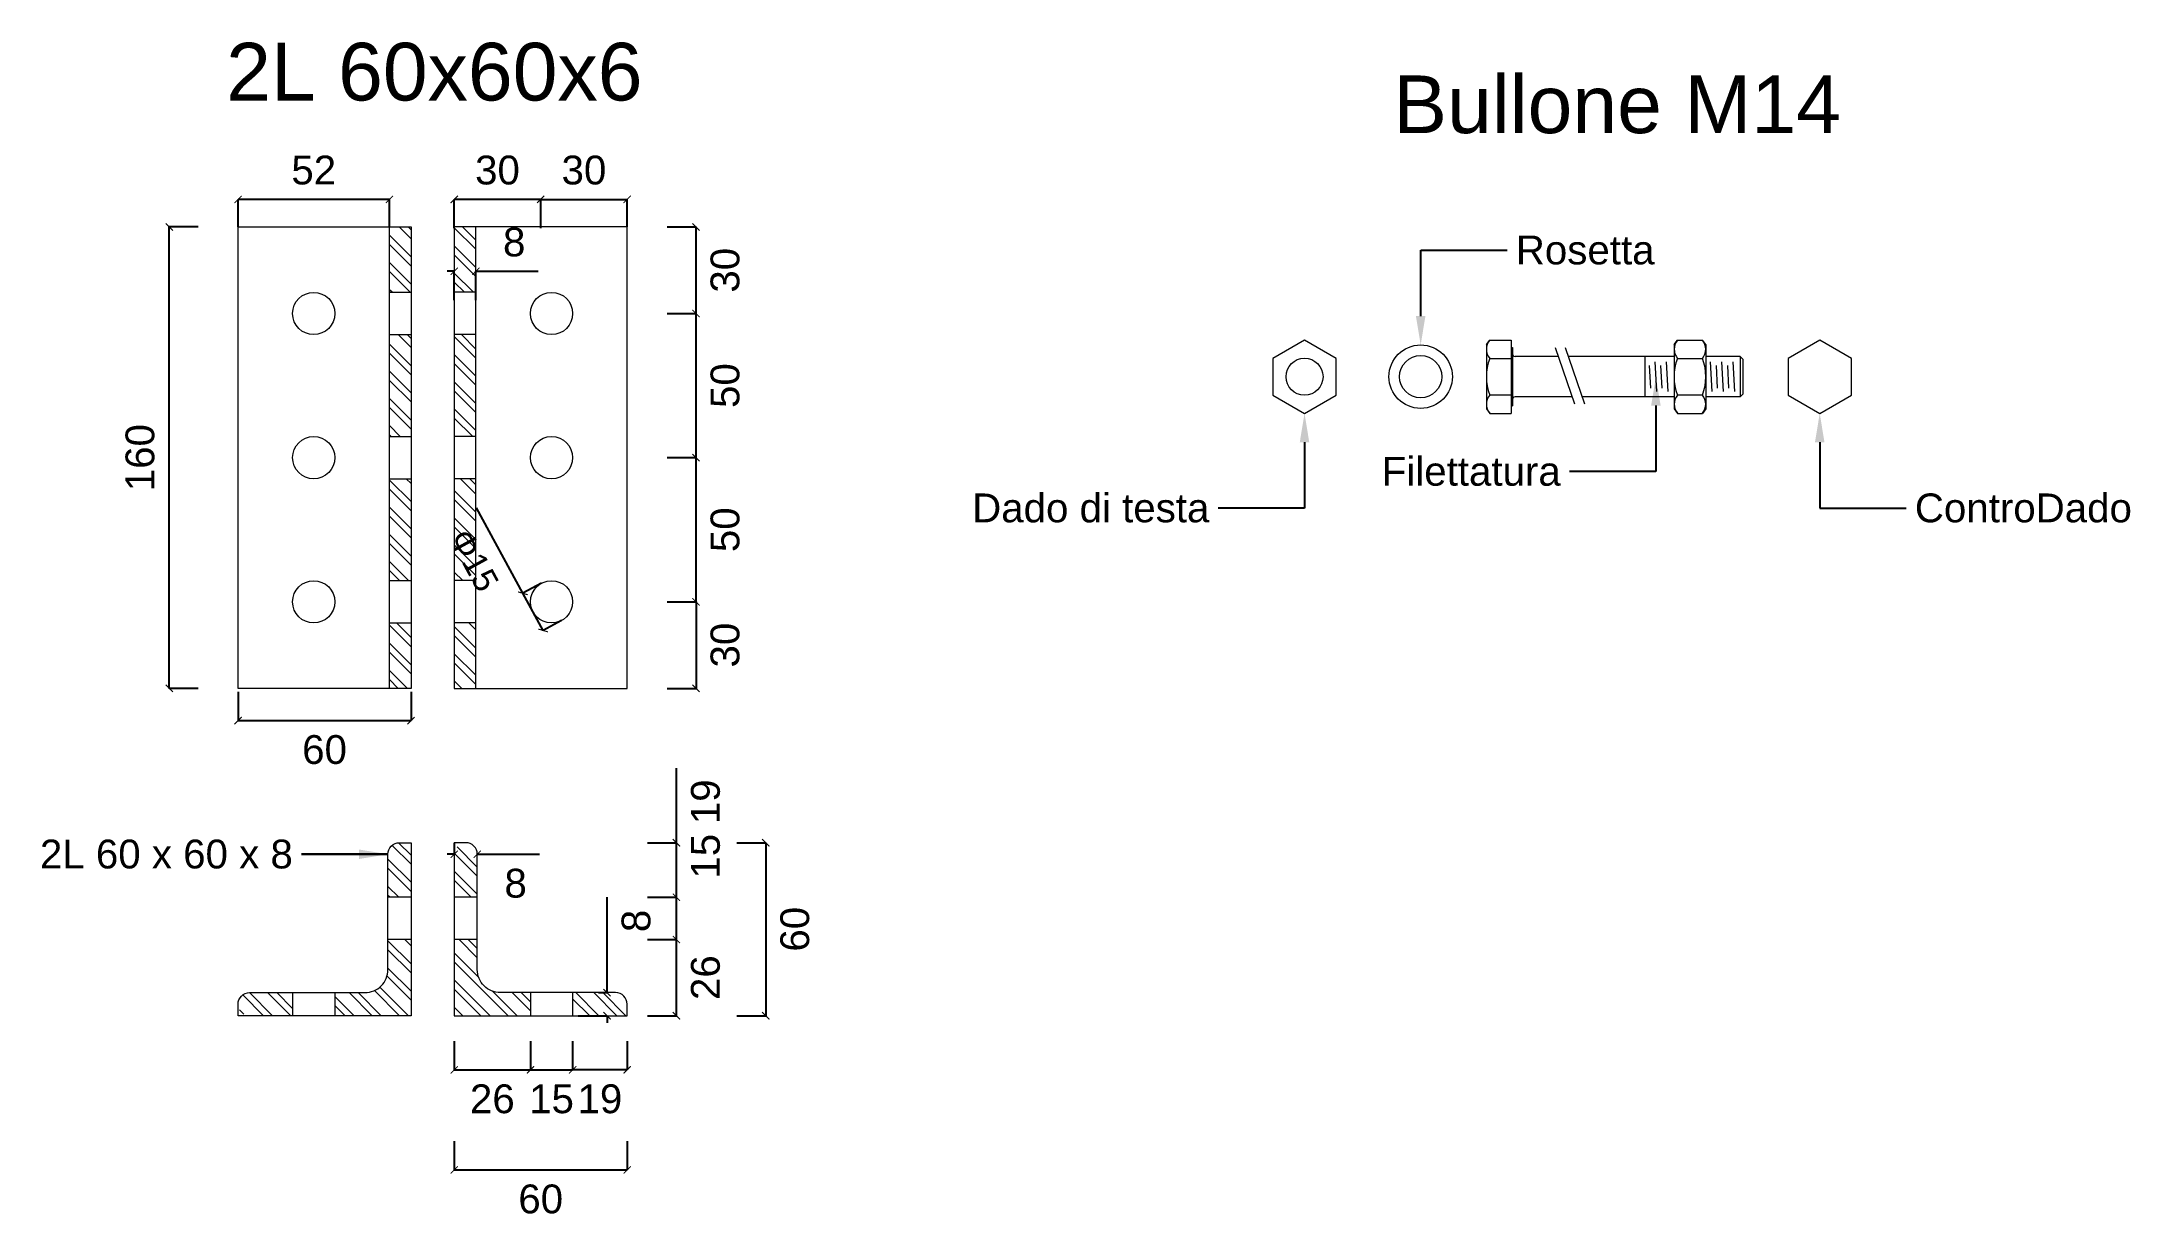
# Model space of a CAD drawing. Header units: millimetres. Extents: x 1415 to 3549, y 2194 to 4677.
# Drawn here: x 1779.697 to 1780.425, y 2310.271 to 2310.679 of the extents above; entities that cross this region are included whole.
import ezdxf
from ezdxf import colors
from ezdxf.entities.mleader import LeaderData, LeaderLine
from ezdxf.math import Vec2, Vec3

# ---------------------------------------------------------------- set-up
doc = ezdxf.new("R2010")
doc.units = ezdxf.units.MM
doc.linetypes.add('DASHDOT', pattern=[1, 0.5, -0.25, 0, -0.25])
doc.linetypes.add('TRATTO-PUNTO', pattern=[1, 0.5, -0.25, 0, -0.25])
doc.layers.get('0').update_dxf_attribs({"plot": 0})
for name, color, linetype, lineweight in [('bulloni', 170, 'Continuous', 15), ('giunti', 7, 'Continuous', 15), ('Layer4', 7, 'Continuous', 15), ('quote', 252, 'Continuous', 5)]:
    doc.layers.add(name, color=color, linetype=linetype, lineweight=lineweight)
doc.layers.add('retini', color=7, linetype='DASHDOT', lineweight=9, true_color=0x636466)
doc.styles.get("Standard").update_dxf_attribs({"font": 'arial.ttf'})
doc.dimstyles.new('quote acciaio', dxfattribs={"dimtxt": 0.01, "dimasz": 0.0025, "dimexe": 0, "dimexo": 0, "dimgap": 0.005, "dimtad": 2, "dimdec": 0, "dimlfac": 1000, "dimzin": 0, "dimdsep": 46, "dimtxsty": 'Standard', "dimblk": 'ARCHTICK', "dimcen": 0, "dimclre": 252, "dimadec": 0, "dimazin": 0, "dimtfac": 1, "dimtdec": 0, "dimtofl": 0, "dimtmove": 0, "dimatfit": 3, "dimfxl": 0.01, "dimfxlon": 1, "dimtolj": 1, "dimtzin": 0, "dimarcsym": 0})
pattern_1 = [(135, (0, 0), (-0.004714634464, -0.004714634464), []), (135, (2e-19, 0.003143), (-0.004714634464, -0.004714634464), [])]

msp = doc.modelspace()

# ---------------------------------------------------------------- texts
at = {"layer": 'Layer4', "char_height": 0.02, "attachment_point": 1}
for s, insert in [('2L 60x60x6', (1779.76101, 2310.67855)), ('Bullone M14', (1780.16595, 2310.66723))]:
    msp.add_mtext_dynamic_manual_height_columns(s, width=40.6484226, gutter_width=12.5, heights=[0], dxfattribs=dict(at, insert=insert))

# ---------------------------------------------------------------- blocks, each defined once
blk = doc.blocks.new('_ArchTick')
at = {"color": 0, "linetype": 'ByBlock', "const_width": 0.15}
blk.add_lwpolyline([(-0.5, -0.5), (0.5, 0.5)], dxfattribs=at)
blk = doc.blocks.new('*D444')
at = {"layer": 'Defpoints', "color": 0, "transparency": 16777216}
for p in [(1779.90015, 2310.48469), (1779.88733, 2310.45469), (1779.92404, 2310.45469)]:
    blk.add_point(p, dxfattribs=at)
at = {"layer": 'quote', "color": 252, "lineweight": -2, "transparency": 16777216}
for p, q in [((1779.91404, 2310.48469), (1779.92404, 2310.48469)), ((1779.91404, 2310.45469), (1779.92404, 2310.45469))]:
    blk.add_line(p, q, dxfattribs=at)
at = {"layer": 'quote', "color": 0, "linetype": 'Continuous', "lineweight": -2, "transparency": 16777216}
blk.add_line((1779.92404, 2310.48469), (1779.92404, 2310.45469), dxfattribs=at)
at = {"layer": 'quote', "color": 0, "lineweight": -2, "transparency": 16777216, "xscale": 0.0025, "yscale": 0.0025, "zscale": 0.0025}
for p, rotation in [((1779.92404, 2310.48469), 90), ((1779.92404, 2310.45469), 270)]:
    blk.add_blockref('_ArchTick', p, dxfattribs=dict(at, rotation=rotation))
at = {"layer": 'quote', "color": 0, "transparency": 16777216, "insert": (1779.93414, 2310.46969), "char_height": 0.01, "attachment_point": 5, "rotation": 90}
blk.add_mtext('\\A1;30', dxfattribs=at)
blk = doc.blocks.new('*D445')
at = {"layer": 'Defpoints', "color": 0, "transparency": 16777216}
for p in [(1779.90015, 2310.53469), (1779.92404, 2310.53469), (1779.90015, 2310.48469)]:
    blk.add_point(p, dxfattribs=at)
at = {"layer": 'quote', "color": 252, "lineweight": -2, "transparency": 16777216}
for p, q in [((1779.91404, 2310.53469), (1779.92404, 2310.53469)), ((1779.91404, 2310.48469), (1779.92404, 2310.48469))]:
    blk.add_line(p, q, dxfattribs=at)
at = {"layer": 'quote', "color": 0, "linetype": 'Continuous', "lineweight": -2, "transparency": 16777216}
blk.add_line((1779.92404, 2310.48469), (1779.92404, 2310.53469), dxfattribs=at)
at = {"layer": 'quote', "color": 0, "lineweight": -2, "transparency": 16777216, "xscale": 0.0025, "yscale": 0.0025, "zscale": 0.0025}
for p, rotation in [((1779.92404, 2310.53469), 90), ((1779.92404, 2310.48469), 270)]:
    blk.add_blockref('_ArchTick', p, dxfattribs=dict(at, rotation=rotation))
at = {"layer": 'quote', "color": 0, "transparency": 16777216, "insert": (1779.93414, 2310.50969), "char_height": 0.01, "attachment_point": 5, "rotation": 90}
blk.add_mtext('\\A1;50', dxfattribs=at)
blk = doc.blocks.new('*D446')
at = {"layer": 'Defpoints', "color": 0, "transparency": 16777216}
for p in [(1779.90015, 2310.58469), (1779.92404, 2310.58469), (1779.90015, 2310.53469)]:
    blk.add_point(p, dxfattribs=at)
at = {"layer": 'quote', "color": 252, "lineweight": -2, "transparency": 16777216}
for p, q in [((1779.91404, 2310.58469), (1779.92404, 2310.58469)), ((1779.91404, 2310.53469), (1779.92404, 2310.53469))]:
    blk.add_line(p, q, dxfattribs=at)
at = {"layer": 'quote', "color": 0, "linetype": 'Continuous', "lineweight": -2, "transparency": 16777216}
blk.add_line((1779.92404, 2310.53469), (1779.92404, 2310.58469), dxfattribs=at)
at = {"layer": 'quote', "color": 0, "lineweight": -2, "transparency": 16777216, "xscale": 0.0025, "yscale": 0.0025, "zscale": 0.0025}
for p, rotation in [((1779.92404, 2310.58469), 90), ((1779.92404, 2310.53469), 270)]:
    blk.add_blockref('_ArchTick', p, dxfattribs=dict(at, rotation=rotation))
at = {"layer": 'quote', "color": 0, "transparency": 16777216, "insert": (1779.93414, 2310.55969), "char_height": 0.01, "attachment_point": 5, "rotation": 90}
blk.add_mtext('\\A1;50', dxfattribs=at)
blk = doc.blocks.new('*D447')
at = {"layer": 'Defpoints', "color": 0, "transparency": 16777216}
for p in [(1779.90015, 2310.61469), (1779.92404, 2310.61469), (1779.90015, 2310.58469)]:
    blk.add_point(p, dxfattribs=at)
at = {"layer": 'quote', "color": 252, "lineweight": -2, "transparency": 16777216}
for p, q in [((1779.91404, 2310.61469), (1779.92404, 2310.61469)), ((1779.91404, 2310.58469), (1779.92404, 2310.58469))]:
    blk.add_line(p, q, dxfattribs=at)
at = {"layer": 'quote', "color": 0, "linetype": 'Continuous', "lineweight": -2, "transparency": 16777216}
blk.add_line((1779.92404, 2310.58469), (1779.92404, 2310.61469), dxfattribs=at)
at = {"layer": 'quote', "color": 0, "lineweight": -2, "transparency": 16777216, "xscale": 0.0025, "yscale": 0.0025, "zscale": 0.0025}
for p, rotation in [((1779.92404, 2310.61469), 90), ((1779.92404, 2310.58469), 270)]:
    blk.add_blockref('_ArchTick', p, dxfattribs=dict(at, rotation=rotation))
at = {"layer": 'quote', "color": 0, "transparency": 16777216, "insert": (1779.93414, 2310.59969), "char_height": 0.01, "attachment_point": 5, "rotation": 90}
blk.add_mtext('\\A1;30', dxfattribs=at)
blk = doc.blocks.new('*D448')
at = {"layer": 'Defpoints', "color": 0, "transparency": 16777216}
for p in [(1779.84015, 2310.62426), (1779.84015, 2310.58469), (1779.87015, 2310.58469)]:
    blk.add_point(p, dxfattribs=at)
at = {"layer": 'quote', "color": 252, "lineweight": -2, "transparency": 16777216}
for p, q in [((1779.84015, 2310.61426), (1779.84015, 2310.62426)), ((1779.87015, 2310.61426), (1779.87015, 2310.62426))]:
    blk.add_line(p, q, dxfattribs=at)
at = {"layer": 'quote', "color": 0, "linetype": 'Continuous', "lineweight": -2, "transparency": 16777216}
blk.add_line((1779.87015, 2310.62426), (1779.84015, 2310.62426), dxfattribs=at)
at = {"layer": 'quote', "color": 0, "lineweight": -2, "transparency": 16777216, "xscale": 0.0025, "yscale": 0.0025, "zscale": 0.0025, "rotation": 180}
blk.add_blockref('_ArchTick', (1779.84015, 2310.62426), dxfattribs=at)
at = {"layer": 'quote', "color": 0, "lineweight": -2, "transparency": 16777216, "xscale": 0.0025, "yscale": 0.0025, "zscale": 0.0025}
blk.add_blockref('_ArchTick', (1779.87015, 2310.62426), dxfattribs=at)
at = {"layer": 'quote', "color": 0, "transparency": 16777216, "insert": (1779.85515, 2310.63437), "char_height": 0.01, "attachment_point": 5}
blk.add_mtext('\\A1;30', dxfattribs=at)
blk = doc.blocks.new('*D449')
at = {"layer": 'Defpoints', "color": 0, "transparency": 16777216}
for p in [(1779.90015, 2310.62426), (1779.87015, 2310.61469), (1779.90015, 2310.61469)]:
    blk.add_point(p, dxfattribs=at)
at = {"layer": 'quote', "color": 252, "lineweight": -2, "transparency": 16777216}
for p, q in [((1779.87015, 2310.61469), (1779.87015, 2310.62426)), ((1779.90015, 2310.61469), (1779.90015, 2310.62426))]:
    blk.add_line(p, q, dxfattribs=at)
at = {"layer": 'quote', "color": 0, "linetype": 'Continuous', "lineweight": -2, "transparency": 16777216}
blk.add_line((1779.87015, 2310.62426), (1779.90015, 2310.62426), dxfattribs=at)
at = {"layer": 'quote', "color": 0, "lineweight": -2, "transparency": 16777216, "xscale": 0.0025, "yscale": 0.0025, "zscale": 0.0025, "rotation": 180}
blk.add_blockref('_ArchTick', (1779.87015, 2310.62426), dxfattribs=at)
at = {"layer": 'quote', "color": 0, "lineweight": -2, "transparency": 16777216, "xscale": 0.0025, "yscale": 0.0025, "zscale": 0.0025}
blk.add_blockref('_ArchTick', (1779.90015, 2310.62426), dxfattribs=at)
at = {"layer": 'quote', "color": 0, "transparency": 16777216, "insert": (1779.88515, 2310.63437), "char_height": 0.01, "attachment_point": 5}
blk.add_mtext('\\A1;30', dxfattribs=at)
blk = doc.blocks.new('*D453')
at = {"layer": 'Defpoints', "color": 0, "transparency": 16777216}
for p in [(1779.8704, 2310.49113), (1779.86397, 2310.48764), (1779.87741, 2310.47825)]:
    blk.add_point(p, dxfattribs=at)
at = {"layer": 'quote', "color": 0, "linetype": 'Continuous', "lineweight": -2, "transparency": 16777216}
for p, q in [((1779.86397, 2310.48764), (1779.84783, 2310.51732)), ((1779.87098, 2310.47476), (1779.86397, 2310.48764))]:
    blk.add_line(p, q, dxfattribs=at)
at = {"layer": 'quote', "color": 252, "lineweight": -2, "transparency": 16777216}
for p, q in [((1779.8704, 2310.49113), (1779.86397, 2310.48764)), ((1779.87741, 2310.47825), (1779.87098, 2310.47476))]:
    blk.add_line(p, q, dxfattribs=at)
at = {"layer": 'quote', "color": 0, "lineweight": -2, "transparency": 16777216, "xscale": 0.0025, "yscale": 0.0025, "zscale": 0.0025}
for p, rotation in [((1779.86397, 2310.48764), 118.551505204819), ((1779.87098, 2310.47476), 298.551505204819)]:
    blk.add_blockref('_ArchTick', p, dxfattribs=dict(at, rotation=rotation))
at = {"layer": 'quote', "color": 0, "transparency": 16777216, "insert": (1779.84701, 2310.49906), "char_height": 0.01, "attachment_point": 5, "rotation": 298.55151}
blk.add_mtext('\\A1;{\\H0.83333x;Φ15}', dxfattribs=at)
blk = doc.blocks.new('*D450')
at = {"layer": 'Defpoints', "color": 0, "transparency": 16777216}
for p in [(1779.74127, 2310.61469), (1779.76515, 2310.61469), (1779.76515, 2310.45469)]:
    blk.add_point(p, dxfattribs=at)
at = {"layer": 'quote', "color": 252, "lineweight": -2, "transparency": 16777216}
for p, q in [((1779.75127, 2310.61469), (1779.74127, 2310.61469)), ((1779.75127, 2310.45469), (1779.74127, 2310.45469))]:
    blk.add_line(p, q, dxfattribs=at)
at = {"layer": 'quote', "color": 0, "linetype": 'Continuous', "lineweight": -2, "transparency": 16777216}
blk.add_line((1779.74127, 2310.45469), (1779.74127, 2310.61469), dxfattribs=at)
at = {"layer": 'quote', "color": 0, "lineweight": -2, "transparency": 16777216, "xscale": 0.0025, "yscale": 0.0025, "zscale": 0.0025}
for p, rotation in [((1779.74127, 2310.61469), 90), ((1779.74127, 2310.45469), 270)]:
    blk.add_blockref('_ArchTick', p, dxfattribs=dict(at, rotation=rotation))
at = {"layer": 'quote', "color": 0, "transparency": 16777216, "insert": (1779.73116, 2310.53469), "char_height": 0.01, "attachment_point": 5, "rotation": 90}
blk.add_mtext('\\A1;160', dxfattribs=at)
blk = doc.blocks.new('*D451')
at = {"layer": 'Defpoints', "color": 0, "transparency": 16777216}
for p in [(1779.84765, 2310.59932), (1779.84015, 2310.58469), (1779.84765, 2310.58469)]:
    blk.add_point(p, dxfattribs=at)
at = {"layer": 'quote', "color": 0, "linetype": 'Continuous', "lineweight": -2, "transparency": 16777216}
for p, q in [((1779.84015, 2310.59932), (1779.83765, 2310.59932)), ((1779.84765, 2310.59932), (1779.86924, 2310.59932))]:
    blk.add_line(p, q, dxfattribs=at)
at = {"layer": 'quote', "color": 252, "lineweight": -2, "transparency": 16777216}
for p, q in [((1779.84015, 2310.58932), (1779.84015, 2310.59932)), ((1779.84765, 2310.58932), (1779.84765, 2310.59932))]:
    blk.add_line(p, q, dxfattribs=at)
at = {"layer": 'quote', "color": 0, "lineweight": -2, "transparency": 16777216, "xscale": 0.0025, "yscale": 0.0025, "zscale": 0.0025}
blk.add_blockref('_ArchTick', (1779.84015, 2310.59932), dxfattribs=at)
at = {"layer": 'quote', "color": 0, "lineweight": -2, "transparency": 16777216, "xscale": 0.0025, "yscale": 0.0025, "zscale": 0.0025, "rotation": 180}
blk.add_blockref('_ArchTick', (1779.84765, 2310.59932), dxfattribs=at)
at = {"layer": 'quote', "color": 0, "transparency": 16777216, "insert": (1779.86095, 2310.60942), "char_height": 0.01, "attachment_point": 5}
blk.add_mtext('\\A1;8', dxfattribs=at)
blk = doc.blocks.new('*D452')
at = {"layer": 'Defpoints', "color": 0, "transparency": 16777216}
for p in [(1779.76515, 2310.62426), (1779.76515, 2310.61469), (1779.81765, 2310.61469)]:
    blk.add_point(p, dxfattribs=at)
at = {"layer": 'quote', "color": 252, "lineweight": -2, "transparency": 16777216}
for p, q in [((1779.76515, 2310.61469), (1779.76515, 2310.62426)), ((1779.81765, 2310.61469), (1779.81765, 2310.62426))]:
    blk.add_line(p, q, dxfattribs=at)
at = {"layer": 'quote', "color": 0, "linetype": 'Continuous', "lineweight": -2, "transparency": 16777216}
blk.add_line((1779.81765, 2310.62426), (1779.76515, 2310.62426), dxfattribs=at)
at = {"layer": 'quote', "color": 0, "lineweight": -2, "transparency": 16777216, "xscale": 0.0025, "yscale": 0.0025, "zscale": 0.0025, "rotation": 180}
blk.add_blockref('_ArchTick', (1779.76515, 2310.62426), dxfattribs=at)
at = {"layer": 'quote', "color": 0, "lineweight": -2, "transparency": 16777216, "xscale": 0.0025, "yscale": 0.0025, "zscale": 0.0025}
blk.add_blockref('_ArchTick', (1779.81765, 2310.62426), dxfattribs=at)
at = {"layer": 'quote', "color": 0, "transparency": 16777216, "insert": (1779.7914, 2310.63437), "char_height": 0.01, "attachment_point": 5}
blk.add_mtext('\\A1;52', dxfattribs=at)
blk = doc.blocks.new('*D458')
at = {"layer": 'Defpoints', "color": 0, "transparency": 16777216}
for p in [(1779.76515, 2310.45469), (1779.82515, 2310.45469), (1779.82515, 2310.44351)]:
    blk.add_point(p, dxfattribs=at)
at = {"layer": 'quote', "color": 252, "lineweight": -2, "transparency": 16777216}
for p, q in [((1779.76515, 2310.45351), (1779.76515, 2310.44351)), ((1779.82515, 2310.45351), (1779.82515, 2310.44351))]:
    blk.add_line(p, q, dxfattribs=at)
at = {"layer": 'quote', "color": 0, "linetype": 'Continuous', "lineweight": -2, "transparency": 16777216}
blk.add_line((1779.76515, 2310.44351), (1779.82515, 2310.44351), dxfattribs=at)
at = {"layer": 'quote', "color": 0, "lineweight": -2, "transparency": 16777216, "xscale": 0.0025, "yscale": 0.0025, "zscale": 0.0025, "rotation": 180}
blk.add_blockref('_ArchTick', (1779.76515, 2310.44351), dxfattribs=at)
at = {"layer": 'quote', "color": 0, "lineweight": -2, "transparency": 16777216, "xscale": 0.0025, "yscale": 0.0025, "zscale": 0.0025}
blk.add_blockref('_ArchTick', (1779.82515, 2310.44351), dxfattribs=at)
at = {"layer": 'quote', "color": 0, "transparency": 16777216, "insert": (1779.79515, 2310.4334), "char_height": 0.01, "attachment_point": 5}
blk.add_mtext('\\A1;60', dxfattribs=at)
blk = doc.blocks.new('*D459')
at = {"layer": 'Defpoints', "color": 0, "transparency": 16777216}
for p in [(1779.89017, 2310.34915), (1779.89317, 2310.34915), (1779.87015, 2310.34115)]:
    blk.add_point(p, dxfattribs=at)
at = {"layer": 'quote', "color": 0, "linetype": 'Continuous', "lineweight": -2, "transparency": 16777216}
for p, q in [((1779.89317, 2310.34915), (1779.89317, 2310.38232)), ((1779.89317, 2310.34115), (1779.89317, 2310.33865))]:
    blk.add_line(p, q, dxfattribs=at)
at = {"layer": 'quote', "color": 252, "lineweight": -2, "transparency": 16777216}
for p, q in [((1779.89017, 2310.34915), (1779.89317, 2310.34915)), ((1779.88317, 2310.34115), (1779.89317, 2310.34115))]:
    blk.add_line(p, q, dxfattribs=at)
at = {"layer": 'quote', "color": 0, "lineweight": -2, "transparency": 16777216, "xscale": 0.0025, "yscale": 0.0025, "zscale": 0.0025}
for p, rotation in [((1779.89317, 2310.34915), 270), ((1779.89317, 2310.34115), 90)]:
    blk.add_blockref('_ArchTick', p, dxfattribs=dict(at, rotation=rotation))
at = {"layer": 'quote', "color": 0, "transparency": 16777216, "insert": (1779.90327, 2310.37402), "char_height": 0.01, "attachment_point": 5, "rotation": 90}
blk.add_mtext('\\A1;8', dxfattribs=at)
blk = doc.blocks.new('*D460')
at = {"layer": 'Defpoints', "color": 0, "transparency": 16777216}
for p in [(1779.84015, 2310.40115), (1779.84015, 2310.34115), (1779.94824, 2310.34115)]:
    blk.add_point(p, dxfattribs=at)
at = {"layer": 'quote', "color": 252, "lineweight": -2, "transparency": 16777216}
for p, q in [((1779.93824, 2310.40115), (1779.94824, 2310.40115)), ((1779.93824, 2310.34115), (1779.94824, 2310.34115))]:
    blk.add_line(p, q, dxfattribs=at)
at = {"layer": 'quote', "color": 0, "linetype": 'Continuous', "lineweight": -2, "transparency": 16777216}
blk.add_line((1779.94824, 2310.40115), (1779.94824, 2310.34115), dxfattribs=at)
at = {"layer": 'quote', "color": 0, "lineweight": -2, "transparency": 16777216, "xscale": 0.0025, "yscale": 0.0025, "zscale": 0.0025}
for p, rotation in [((1779.94824, 2310.40115), 90), ((1779.94824, 2310.34115), 270)]:
    blk.add_blockref('_ArchTick', p, dxfattribs=dict(at, rotation=rotation))
at = {"layer": 'quote', "color": 0, "transparency": 16777216, "insert": (1779.95835, 2310.37115), "char_height": 0.01, "attachment_point": 5, "rotation": 90}
blk.add_mtext('\\A1;60', dxfattribs=at)
blk = doc.blocks.new('*D454')
at = {"layer": 'Defpoints', "color": 0, "transparency": 16777216}
for p in [(1779.84015, 2310.34115), (1779.90015, 2310.34115), (1779.90015, 2310.28766)]:
    blk.add_point(p, dxfattribs=at)
at = {"layer": 'quote', "color": 252, "lineweight": -2, "transparency": 16777216}
for p, q in [((1779.84015, 2310.29766), (1779.84015, 2310.28766)), ((1779.90015, 2310.29766), (1779.90015, 2310.28766))]:
    blk.add_line(p, q, dxfattribs=at)
at = {"layer": 'quote', "color": 0, "linetype": 'Continuous', "lineweight": -2, "transparency": 16777216}
blk.add_line((1779.84015, 2310.28766), (1779.90015, 2310.28766), dxfattribs=at)
at = {"layer": 'quote', "color": 0, "lineweight": -2, "transparency": 16777216, "xscale": 0.0025, "yscale": 0.0025, "zscale": 0.0025, "rotation": 180}
blk.add_blockref('_ArchTick', (1779.84015, 2310.28766), dxfattribs=at)
at = {"layer": 'quote', "color": 0, "lineweight": -2, "transparency": 16777216, "xscale": 0.0025, "yscale": 0.0025, "zscale": 0.0025}
blk.add_blockref('_ArchTick', (1779.90015, 2310.28766), dxfattribs=at)
at = {"layer": 'quote', "color": 0, "transparency": 16777216, "insert": (1779.87015, 2310.27755), "char_height": 0.01, "attachment_point": 5}
blk.add_mtext('\\A1;60', dxfattribs=at)
blk = doc.blocks.new('*D461')
at = {"layer": 'Defpoints', "color": 0, "transparency": 16777216}
for p in [(1779.84015, 2310.40115), (1779.84815, 2310.39715), (1779.84815, 2310.39715)]:
    blk.add_point(p, dxfattribs=at)
at = {"layer": 'quote', "color": 252, "lineweight": -2, "transparency": 16777216}
blk.add_line((1779.84015, 2310.40115), (1779.84015, 2310.39715), dxfattribs=at)
at = {"layer": 'quote', "color": 0, "linetype": 'Continuous', "lineweight": -2, "transparency": 16777216}
for p, q in [((1779.84015, 2310.39715), (1779.83765, 2310.39715)), ((1779.84815, 2310.39715), (1779.86974, 2310.39715))]:
    blk.add_line(p, q, dxfattribs=at)
at = {"layer": 'quote', "color": 0, "lineweight": -2, "transparency": 16777216, "xscale": 0.0025, "yscale": 0.0025, "zscale": 0.0025}
blk.add_blockref('_ArchTick', (1779.84015, 2310.39715), dxfattribs=at)
at = {"layer": 'quote', "color": 0, "lineweight": -2, "transparency": 16777216, "xscale": 0.0025, "yscale": 0.0025, "zscale": 0.0025, "rotation": 180}
blk.add_blockref('_ArchTick', (1779.84815, 2310.39715), dxfattribs=at)
at = {"layer": 'quote', "color": 0, "transparency": 16777216, "insert": (1779.86145, 2310.38704), "char_height": 0.01, "attachment_point": 5}
blk.add_mtext('\\A1;8', dxfattribs=at)
blk = doc.blocks.new('*D455')
at = {"layer": 'Defpoints', "color": 0, "transparency": 16777216}
for p in [(1779.84015, 2310.34115), (1779.86657, 2310.33426), (1779.86657, 2310.32238)]:
    blk.add_point(p, dxfattribs=at)
at = {"layer": 'quote', "color": 252, "lineweight": -2, "transparency": 16777216}
for p, q in [((1779.84015, 2310.33238), (1779.84015, 2310.32238)), ((1779.86657, 2310.33238), (1779.86657, 2310.32238))]:
    blk.add_line(p, q, dxfattribs=at)
at = {"layer": 'quote', "color": 0, "linetype": 'Continuous', "lineweight": -2, "transparency": 16777216}
blk.add_line((1779.84015, 2310.32238), (1779.86657, 2310.32238), dxfattribs=at)
at = {"layer": 'quote', "color": 0, "lineweight": -2, "transparency": 16777216, "xscale": 0.0025, "yscale": 0.0025, "zscale": 0.0025, "rotation": 180}
blk.add_blockref('_ArchTick', (1779.84015, 2310.32238), dxfattribs=at)
at = {"layer": 'quote', "color": 0, "lineweight": -2, "transparency": 16777216, "xscale": 0.0025, "yscale": 0.0025, "zscale": 0.0025}
blk.add_blockref('_ArchTick', (1779.86657, 2310.32238), dxfattribs=at)
at = {"layer": 'quote', "color": 0, "transparency": 16777216, "insert": (1779.85336, 2310.31228), "char_height": 0.01, "attachment_point": 5}
blk.add_mtext('\\A1;26', dxfattribs=at)
blk = doc.blocks.new('*D456')
at = {"layer": 'Defpoints', "color": 0, "transparency": 16777216}
for p in [(1779.90015, 2310.34115), (1779.88123, 2310.33426), (1779.88123, 2310.32238)]:
    blk.add_point(p, dxfattribs=at)
at = {"layer": 'quote', "color": 252, "lineweight": -2, "transparency": 16777216}
for p, q in [((1779.88123, 2310.33238), (1779.88123, 2310.32238)), ((1779.90015, 2310.33238), (1779.90015, 2310.32238))]:
    blk.add_line(p, q, dxfattribs=at)
at = {"layer": 'quote', "color": 0, "linetype": 'Continuous', "lineweight": -2, "transparency": 16777216}
blk.add_line((1779.90015, 2310.32238), (1779.88123, 2310.32238), dxfattribs=at)
at = {"layer": 'quote', "color": 0, "lineweight": -2, "transparency": 16777216, "xscale": 0.0025, "yscale": 0.0025, "zscale": 0.0025, "rotation": 180}
blk.add_blockref('_ArchTick', (1779.88123, 2310.32238), dxfattribs=at)
at = {"layer": 'quote', "color": 0, "lineweight": -2, "transparency": 16777216, "xscale": 0.0025, "yscale": 0.0025, "zscale": 0.0025}
blk.add_blockref('_ArchTick', (1779.90015, 2310.32238), dxfattribs=at)
at = {"layer": 'quote', "color": 0, "transparency": 16777216, "insert": (1779.89069, 2310.31228), "char_height": 0.01, "attachment_point": 5}
blk.add_mtext('\\A1;19', dxfattribs=at)
blk = doc.blocks.new('*D457')
at = {"layer": 'Defpoints', "color": 0, "transparency": 16777216}
for p in [(1779.86657, 2310.34115), (1779.88123, 2310.34115), (1779.88123, 2310.32238)]:
    blk.add_point(p, dxfattribs=at)
at = {"layer": 'quote', "color": 252, "lineweight": -2, "transparency": 16777216}
for p, q in [((1779.86657, 2310.33238), (1779.86657, 2310.32238)), ((1779.88123, 2310.33238), (1779.88123, 2310.32238))]:
    blk.add_line(p, q, dxfattribs=at)
at = {"layer": 'quote', "color": 0, "linetype": 'Continuous', "lineweight": -2, "transparency": 16777216}
blk.add_line((1779.86657, 2310.32238), (1779.88123, 2310.32238), dxfattribs=at)
at = {"layer": 'quote', "color": 0, "lineweight": -2, "transparency": 16777216, "xscale": 0.0025, "yscale": 0.0025, "zscale": 0.0025, "rotation": 180}
blk.add_blockref('_ArchTick', (1779.86657, 2310.32238), dxfattribs=at)
at = {"layer": 'quote', "color": 0, "lineweight": -2, "transparency": 16777216, "xscale": 0.0025, "yscale": 0.0025, "zscale": 0.0025}
blk.add_blockref('_ArchTick', (1779.88123, 2310.32238), dxfattribs=at)
at = {"layer": 'quote', "color": 0, "transparency": 16777216, "insert": (1779.8739, 2310.31228), "char_height": 0.01, "attachment_point": 5}
blk.add_mtext('\\A1;15', dxfattribs=at)
blk = doc.blocks.new('*D462')
at = {"layer": 'Defpoints', "color": 0, "transparency": 16777216}
for p in [(1779.84015, 2310.36756), (1779.91725, 2310.36756), (1779.84015, 2310.34115)]:
    blk.add_point(p, dxfattribs=at)
at = {"layer": 'quote', "color": 252, "lineweight": -2, "transparency": 16777216}
for p, q in [((1779.90725, 2310.36756), (1779.91725, 2310.36756)), ((1779.90725, 2310.34115), (1779.91725, 2310.34115))]:
    blk.add_line(p, q, dxfattribs=at)
at = {"layer": 'quote', "color": 0, "linetype": 'Continuous', "lineweight": -2, "transparency": 16777216}
blk.add_line((1779.91725, 2310.34115), (1779.91725, 2310.36756), dxfattribs=at)
at = {"layer": 'quote', "color": 0, "lineweight": -2, "transparency": 16777216, "xscale": 0.0025, "yscale": 0.0025, "zscale": 0.0025}
for p, rotation in [((1779.91725, 2310.36756), 90), ((1779.91725, 2310.34115), 270)]:
    blk.add_blockref('_ArchTick', p, dxfattribs=dict(at, rotation=rotation))
at = {"layer": 'quote', "color": 0, "transparency": 16777216, "insert": (1779.92735, 2310.35435), "char_height": 0.01, "attachment_point": 5, "rotation": 90}
blk.add_mtext('\\A1;26', dxfattribs=at)
blk = doc.blocks.new('*D463')
at = {"layer": 'Defpoints', "color": 0, "transparency": 16777216}
for p in [(1779.84815, 2310.38223), (1779.91725, 2310.38223), (1779.84815, 2310.36756)]:
    blk.add_point(p, dxfattribs=at)
at = {"layer": 'quote', "color": 0, "linetype": 'Continuous', "lineweight": -2, "transparency": 16777216}
for p, q in [((1779.91725, 2310.38223), (1779.91725, 2310.40819)), ((1779.91725, 2310.36756), (1779.91725, 2310.38223))]:
    blk.add_line(p, q, dxfattribs=at)
at = {"layer": 'quote', "color": 252, "lineweight": -2, "transparency": 16777216}
for p, q in [((1779.90725, 2310.38223), (1779.91725, 2310.38223)), ((1779.90725, 2310.36756), (1779.91725, 2310.36756))]:
    blk.add_line(p, q, dxfattribs=at)
at = {"layer": 'quote', "color": 0, "lineweight": -2, "transparency": 16777216, "xscale": 0.0025, "yscale": 0.0025, "zscale": 0.0025}
for p, rotation in [((1779.91725, 2310.38223), 90), ((1779.91725, 2310.36756), 270)]:
    blk.add_blockref('_ArchTick', p, dxfattribs=dict(at, rotation=rotation))
at = {"layer": 'quote', "color": 0, "transparency": 16777216, "insert": (1779.92735, 2310.39646), "char_height": 0.01, "attachment_point": 5, "rotation": 90}
blk.add_mtext('\\A1;15', dxfattribs=at)
blk = doc.blocks.new('*D464')
at = {"layer": 'Defpoints', "color": 0, "transparency": 16777216}
for p in [(1779.84015, 2310.40115), (1779.91725, 2310.40115), (1779.84015, 2310.38223)]:
    blk.add_point(p, dxfattribs=at)
at = {"layer": 'quote', "color": 0, "linetype": 'Continuous', "lineweight": -2, "transparency": 16777216}
for p, q in [((1779.91725, 2310.40115), (1779.91725, 2310.42705)), ((1779.91725, 2310.38223), (1779.91725, 2310.40115))]:
    blk.add_line(p, q, dxfattribs=at)
at = {"layer": 'quote', "color": 252, "lineweight": -2, "transparency": 16777216}
for p, q in [((1779.90725, 2310.40115), (1779.91725, 2310.40115)), ((1779.90725, 2310.38223), (1779.91725, 2310.38223))]:
    blk.add_line(p, q, dxfattribs=at)
at = {"layer": 'quote', "color": 0, "lineweight": -2, "transparency": 16777216, "xscale": 0.0025, "yscale": 0.0025, "zscale": 0.0025}
for p, rotation in [((1779.91725, 2310.40115), 90), ((1779.91725, 2310.38223), 270)]:
    blk.add_blockref('_ArchTick', p, dxfattribs=dict(at, rotation=rotation))
at = {"layer": 'quote', "color": 0, "transparency": 16777216, "insert": (1779.92735, 2310.41535), "char_height": 0.01, "attachment_point": 5, "rotation": 90}
blk.add_mtext('\\A1;19', dxfattribs=at)

# ---------------------------------------------------------------- dimensions: what is measured, and where the dimension line sits
at = {"layer": 'quote'}
for base, p1, p2, angle, picture, middle in [((1779.765150594, 2310.624260672), (1779.817650593, 2310.614692057), (1779.765150594, 2310.614692057), 180, '*D452', (1779.791400593, 2310.634366402)), ((1779.74127, 2310.61469), (1779.76515, 2310.45469), (1779.76515, 2310.61469), 90, '*D450', (1779.73116, 2310.53469)), ((1779.8476505935, 2310.5993172044), (1779.8401505935, 2310.5846920572), (1779.8476505935, 2310.5846920572), 180, '*D451', (1779.8609452729, 2310.6094229343)), ((1779.92404, 2310.61469), (1779.90015, 2310.58469), (1779.90015, 2310.61469), 90, '*D447', (1779.93414, 2310.59969)), ((1779.92404, 2310.58469), (1779.90015, 2310.53469), (1779.90015, 2310.58469), 90, '*D446', (1779.93414, 2310.55969)), ((1779.92404, 2310.53469), (1779.90015, 2310.48469), (1779.90015, 2310.53469), 90, '*D445', (1779.93414, 2310.50969)), ((1779.92404, 2310.45469), (1779.90015, 2310.48469), (1779.88733, 2310.45469), 90, '*D444', (1779.93414, 2310.46969)), ((1779.91725, 2310.40115), (1779.84015, 2310.38223), (1779.84015, 2310.40115), 90, '*D464', (1779.92735, 2310.41535)), ((1779.94824, 2310.34115), (1779.84015, 2310.40115), (1779.84015, 2310.34115), 90, '*D460', (1779.95835, 2310.37115)), ((1779.91725, 2310.38223), (1779.84815, 2310.36756), (1779.84815, 2310.38223), 90, '*D463', (1779.92735, 2310.39646)), ((1779.91725, 2310.36756), (1779.84015, 2310.34115), (1779.84015, 2310.36756), 90, '*D462', (1779.92735, 2310.35435))]:
    dim = msp.add_linear_dim(base=base, p1=p1, p2=p2, angle=angle, dimstyle='quote acciaio', dxfattribs=at)
    dim.commit()
    dim.dimension.update_dxf_attribs({"geometry": picture, "text_midpoint": middle})
for base, p1, p2, picture, middle in [((1779.84015, 2310.62426), (1779.87015, 2310.58469), (1779.84015, 2310.58469), '*D448', (1779.85515, 2310.63437)), ((1779.90015, 2310.62426), (1779.87015, 2310.61469), (1779.90015, 2310.61469), '*D449', (1779.88515, 2310.63437)), ((1779.82515, 2310.44351), (1779.76515, 2310.45469), (1779.82515, 2310.45469), '*D458', (1779.79515, 2310.4334)), ((1779.84815, 2310.39715), (1779.84015, 2310.40115), (1779.84815, 2310.39715), '*D461', (1779.86145, 2310.38704)), ((1779.90015, 2310.28766), (1779.84015, 2310.34115), (1779.90015, 2310.34115), '*D454', (1779.87015, 2310.27755)), ((1779.86657, 2310.32238), (1779.84015, 2310.34115), (1779.86657, 2310.33426), '*D455', (1779.85336, 2310.31228))]:
    dim = msp.add_linear_dim(base=base, p1=p1, p2=p2, dimstyle='quote acciaio', dxfattribs=at)
    dim.commit()
    dim.dimension.update_dxf_attribs({"geometry": picture, "text_midpoint": middle})
dim = msp.add_linear_dim(base=(1779.86397, 2310.48764), p1=(1779.87741, 2310.47825), p2=(1779.8704, 2310.49113), angle=118.55151, text='{\\H0.83333x;Φ15}', dimstyle='quote acciaio', dxfattribs=at)
dim.commit()
dim.dimension.update_dxf_attribs({"geometry": '*D453', "text_midpoint": (1779.8553, 2310.50358), "dimtype": 160})
dim = msp.add_linear_dim(base=(1779.89317, 2310.34915), p1=(1779.87015, 2310.34115), p2=(1779.89017, 2310.34915), angle=90, dimstyle='quote acciaio', dxfattribs=at)
dim.commit()
dim.dimension.update_dxf_attribs({"geometry": '*D459', "text_midpoint": (1779.89317, 2310.37402), "dimtype": 160})
for p1, p2, picture, middle in [((1779.86657, 2310.34115), (1779.88123, 2310.34115), '*D457', (1779.8739, 2310.32238)), ((1779.90015, 2310.34115), (1779.88123, 2310.33426), '*D456', (1779.89069, 2310.32238))]:
    dim = msp.add_linear_dim(base=(1779.88123, 2310.32238), p1=p1, p2=p2, dimstyle='quote acciaio', dxfattribs=at)
    dim.commit()
    dim.dimension.update_dxf_attribs({"geometry": picture, "text_midpoint": middle, "dimtype": 160})

# ---------------------------------------------------------------- hatches: boundary and pattern name
at = {"layer": 'retini'}
h = msp.add_hatch(dxfattribs=at)
h.set_pattern_fill('ANSI32', color=256, scale=0.0007, angle=90)
h.set_pattern_definition(pattern_1)
h.paths.add_polyline_path([(1779.82515, 2310.61469), (1779.81765, 2310.61469), (1779.81765, 2310.59203), (1779.82515, 2310.59203)])
h.paths.add_polyline_path([(1779.81765, 2310.54203), (1779.82515, 2310.54203), (1779.82515, 2310.57736), (1779.81765, 2310.57736)])
h.paths.add_polyline_path([(1779.81765, 2310.45469), (1779.82515, 2310.45469), (1779.82515, 2310.47736), (1779.81765, 2310.47736)])
h.paths.add_polyline_path([(1779.82515, 2310.52736), (1779.81765, 2310.52736), (1779.81765, 2310.49203), (1779.82515, 2310.49203)])
h = msp.add_hatch(dxfattribs=at)
h.set_pattern_fill('ANSI32', color=256, scale=0.0007, angle=90)
h.set_pattern_definition(pattern_1)
h.paths.add_polyline_path([(1779.84765, 2310.61469), (1779.84015, 2310.61469), (1779.84015, 2310.59203), (1779.84765, 2310.59203)])
h = msp.add_hatch(dxfattribs=at)
h.set_pattern_fill('ANSI32', color=256, scale=0.0007, angle=90)
h.set_pattern_definition(pattern_1)
h.paths.add_polyline_path([(1779.84015, 2310.45469), (1779.84765, 2310.45469), (1779.84765, 2310.47736), (1779.84015, 2310.47736)])
h.paths.add_polyline_path([(1779.84765, 2310.52736), (1779.84015, 2310.52736), (1779.84015, 2310.49203), (1779.84765, 2310.49203)])
h.paths.add_polyline_path([(1779.84765, 2310.57736), (1779.84015, 2310.57736), (1779.84015, 2310.54203), (1779.84765, 2310.54203)])
h = msp.add_hatch(dxfattribs=at)
h.set_pattern_fill('ANSI32', color=256, scale=0.0007, angle=90)
h.set_pattern_definition(pattern_1)
h.paths.add_polyline_path([(1779.82515, 2310.36756), (1779.81715, 2310.36756), (1779.81715, 2310.35715, -0.414214), (1779.80915, 2310.34915), (1779.79873, 2310.34915), (1779.79873, 2310.34115), (1779.82515, 2310.34115)])
h.paths.add_polyline_path([(1779.78407, 2310.34115), (1779.78407, 2310.34915), (1779.76915, 2310.34915, 1), (1779.76915, 2310.34115)])
h.paths.add_polyline_path([(1779.82515, 2310.38223), (1779.82515, 2310.39715, 1), (1779.81715, 2310.39715), (1779.81715, 2310.38223)])
h.paths.add_polyline_path([(1779.84815, 2310.38223), (1779.84815, 2310.39715, 1), (1779.84015, 2310.39715), (1779.84015, 2310.38223)], flags=17)
h.paths.add_polyline_path([(1779.86657, 2310.34915), (1779.85615, 2310.34915, -0.414214), (1779.84815, 2310.35715), (1779.84815, 2310.36756), (1779.84015, 2310.36756), (1779.84015, 2310.34115), (1779.86657, 2310.34115)], flags=17)
h.paths.add_polyline_path([(1779.89211, 2310.33366), (1779.90488, 2310.33366), (1779.90488, 2310.35427), (1779.89211, 2310.35427)], flags=9)
h = msp.add_hatch(dxfattribs=at)
h.set_pattern_fill('ANSI32', color=256, scale=0.0007, angle=90)
h.set_pattern_definition(pattern_1)
h.paths.add_polyline_path([(1779.88123, 2310.34915), (1779.88123, 2310.34115), (1779.90015, 2310.34115), (1779.90015, 2310.34515, 0.414214), (1779.89615, 2310.34915)])
h.paths.add_polyline_path([(1779.91365, 2310.36766), (1779.91365, 2310.38043), (1779.89304, 2310.38043), (1779.89304, 2310.36766)], flags=9)

# ---------------------------------------------------------------- linework, layer by layer
at = {"layer": 'bulloni'}
for p, q in [((1780.19826, 2310.57395), (1780.19942, 2310.57547)), ((1780.19826, 2310.57395), (1780.19826, 2310.55158)), ((1780.19942, 2310.57547), (1780.20681, 2310.57547)), ((1780.19942, 2310.56912), (1780.20681, 2310.56912)), ((1780.20681, 2310.57547), (1780.20681, 2310.55006)), ((1780.20681, 2310.57285), (1780.20726, 2310.57285)), ((1780.20726, 2310.57285), (1780.20726, 2310.55268)), ((1780.22315, 2310.56977), (1780.20818, 2310.56977)), ((1780.26338, 2310.56977), (1780.22669, 2310.56977)), ((1780.25326, 2310.56977), (1780.25326, 2310.55577)), ((1780.26338, 2310.57395), (1780.26453, 2310.57547)), ((1780.26338, 2310.57395), (1780.26338, 2310.55158)), ((1780.26453, 2310.57547), (1780.27323, 2310.57547)), ((1780.26453, 2310.56912), (1780.27323, 2310.56912)), ((1780.27438, 2310.57395), (1780.27323, 2310.57547)), ((1780.27438, 2310.57395), (1780.27438, 2310.55158)), ((1780.28635, 2310.56977), (1780.27438, 2310.56977)), ((1780.28635, 2310.56977), (1780.28726, 2310.56885)), ((1780.28635, 2310.56971), (1780.28635, 2310.55582)), ((1780.28726, 2310.5688), (1780.28726, 2310.55673)), ((1780.25532, 2310.55884), (1780.25488, 2310.56669)), ((1780.25735, 2310.55766), (1780.25677, 2310.56787)), ((1780.25924, 2310.55884), (1780.2588, 2310.56669)), ((1780.26127, 2310.55766), (1780.2607, 2310.56787)), ((1780.27658, 2310.55766), (1780.27601, 2310.56787)), ((1780.27848, 2310.55884), (1780.27804, 2310.56669)), ((1780.28051, 2310.55766), (1780.27993, 2310.56787)), ((1780.2824, 2310.55884), (1780.28197, 2310.56669)), ((1780.28443, 2310.55766), (1780.28386, 2310.56787)), ((1780.20681, 2310.55641), (1780.19942, 2310.55641)), ((1780.22797, 2310.55577), (1780.20818, 2310.55577)), ((1780.26338, 2310.55577), (1780.23151, 2310.55577)), ((1780.27323, 2310.55641), (1780.26453, 2310.55641)), ((1780.28635, 2310.55577), (1780.27438, 2310.55577)), ((1780.28726, 2310.55673), (1780.28635, 2310.55582)), ((1780.19826, 2310.55158), (1780.19942, 2310.55006)), ((1780.19942, 2310.55006), (1780.20681, 2310.55006)), ((1780.20681, 2310.55268), (1780.20726, 2310.55268)), ((1780.26338, 2310.55158), (1780.26453, 2310.55006)), ((1780.26453, 2310.55006), (1780.27323, 2310.55006)), ((1780.27438, 2310.55158), (1780.27323, 2310.55006))]:
    msp.add_line(p, q, dxfattribs=at)
at = {"layer": 'bulloni', "linetype": 'TRATTO-PUNTO', "ltscale": 6}
for p, q in [((1780.22206, 2310.57286), (1780.22881, 2310.55341)), ((1780.2256, 2310.57286), (1780.23234, 2310.55341))]:
    msp.add_line(p, q, dxfattribs=at)
at = {"layer": 'bulloni'}
for points in [[(1780.13515, 2310.55006), (1780.14615, 2310.55641), (1780.14615, 2310.56912), (1780.13515, 2310.57547), (1780.12415, 2310.56912), (1780.12415, 2310.55641)], [(1780.3139, 2310.55006), (1780.3249, 2310.55641), (1780.3249, 2310.56912), (1780.3139, 2310.57547), (1780.3029, 2310.56912), (1780.3029, 2310.55641)]]:
    msp.add_lwpolyline(points, close=True, dxfattribs=at)
for centre, radius in [((1780.13515, 2310.56277), 0.00642), ((1780.17545, 2310.56277), 0.011), ((1780.17545, 2310.56277), 0.00733)]:
    msp.add_circle(centre, radius, dxfattribs=at)
for centre, radius, start, end in [((1780.20322, 2310.57229), 0.00495, 140.12945, 219.87055), ((1780.21635, 2310.56277), 0.01809, 159.44272, 200.55728), ((1780.20818, 2310.57068), 0.000917, 180, 270), ((1780.26834, 2310.57229), 0.00495, 140.12945, 219.87055), ((1780.28147, 2310.56277), 0.01809, 159.44272, 200.55728), ((1780.26943, 2310.57229), 0.00495, 320.12945, 39.87055), ((1780.2563, 2310.56277), 0.01809, 339.44272, 20.55728), ((1780.20322, 2310.55324), 0.00495, 140.12945, 219.87055), ((1780.20818, 2310.55485), 0.000917, 90, 180), ((1780.26834, 2310.55324), 0.00495, 140.12945, 219.87055), ((1780.26943, 2310.55324), 0.00495, 320.12945, 39.87055)]:
    msp.add_arc(centre, radius, start, end, dxfattribs=at)
at = {"layer": 'giunti'}
for points in [[(1779.82515, 2310.45469), (1779.76515, 2310.45469), (1779.76515, 2310.61469), (1779.82515, 2310.61469), (1779.82515, 2310.45469)], [(1779.81765, 2310.45469), (1779.81765, 2310.61469)], [(1779.84015, 2310.45469), (1779.90015, 2310.45469), (1779.90015, 2310.61469), (1779.84015, 2310.61469), (1779.84015, 2310.45469)], [(1779.84765, 2310.45469), (1779.84765, 2310.61469)], [(1779.81765, 2310.59203), (1779.82515, 2310.59203)], [(1779.84765, 2310.59203), (1779.84015, 2310.59203)], [(1779.81765, 2310.57736), (1779.82515, 2310.57736)], [(1779.84765, 2310.57736), (1779.84015, 2310.57736)], [(1779.81765, 2310.54203), (1779.82515, 2310.54203)], [(1779.84765, 2310.54203), (1779.84015, 2310.54203)], [(1779.81765, 2310.52736), (1779.82515, 2310.52736)], [(1779.84765, 2310.52736), (1779.84015, 2310.52736)], [(1779.81765, 2310.49203), (1779.82515, 2310.49203)], [(1779.84765, 2310.49203), (1779.84015, 2310.49203)], [(1779.81765, 2310.47736), (1779.82515, 2310.47736)], [(1779.84765, 2310.47736), (1779.84015, 2310.47736)], [(1779.82515, 2310.38223), (1779.81715, 2310.38223)], [(1779.84815, 2310.38223), (1779.84015, 2310.38223)], [(1779.82515, 2310.36756), (1779.81715, 2310.36756)], [(1779.84815, 2310.36756), (1779.84015, 2310.36756)], [(1779.78407, 2310.34915), (1779.78407, 2310.34115)], [(1779.79873, 2310.34915), (1779.79873, 2310.34115)], [(1779.86657, 2310.34915), (1779.86657, 2310.34115)], [(1779.88123, 2310.34915), (1779.88123, 2310.34115)]]:
    msp.add_lwpolyline(points, dxfattribs=at)
for points in [[(1779.80915, 2310.34915, 0.414214), (1779.81715, 2310.35715), (1779.81715, 2310.39715, -0.414214), (1779.82115, 2310.40115), (1779.82515, 2310.40115), (1779.82515, 2310.34115), (1779.76515, 2310.34115), (1779.76515, 2310.34515, -0.414214), (1779.76915, 2310.34915)], [(1779.85615, 2310.34915, -0.414214), (1779.84815, 2310.35715), (1779.84815, 2310.39715, 0.414214), (1779.84415, 2310.40115), (1779.84015, 2310.40115), (1779.84015, 2310.34115), (1779.90015, 2310.34115), (1779.90015, 2310.34515, 0.414214), (1779.89615, 2310.34915)]]:
    msp.add_lwpolyline(points, format="xyb", close=True, dxfattribs=at)
for centre in [(1779.7914, 2310.58469), (1779.8739, 2310.58469), (1779.7914, 2310.53469), (1779.8739, 2310.53469), (1779.7914, 2310.48469), (1779.8739, 2310.48469)]:
    msp.add_circle(centre, 0.00733, dxfattribs=at)

msp.set_redraw_order([(e.dxf.handle, doc.entitydb.next_handle()) for e in msp.query("TEXT MTEXT ATTDEF DIMENSION ARC_DIMENSION")])  # texts and dimensions are drawn at this point

# ---------------------------------------------------------------- leaders
at = {"layer": 'quote'}
ml = msp.add_multileader_mtext('Standard', dxfattribs=at)
ml.set_content('Rosetta', color=256)
ml.set_leader_properties()
ml.build(insert=Vec2(0, 0))
ml.multileader.update_dxf_attribs({"dogleg_length": 0.03, "arrow_head_size": 0.01})
ctx = ml.context
ctx.base_point, ctx.char_height, ctx.arrow_head_size, ctx.landing_gap_size, ctx.plane_origin = Vec3(1780.20545, 2310.60664), 0.01, 0.01, 0.003, Vec3(1780.17545, 2310.57377)
notes = []
notes.append((ctx, [(0, (1, 1, 0), (1780.17545, 2310.60664), (1, 0), 0.03, [(0, [(1780.17545, 2310.57377), (1780.17545, 2310.60664)], 0, [])])]))
ctx.mtext.insert, ctx.mtext.flow_direction = Vec3(1780.20845, 2310.61172), 5
ml = msp.add_multileader_mtext('Standard', dxfattribs=at)
ml.set_content('Filettatura', color=256)
ml.set_leader_properties()
ml.build(insert=Vec2(0, 0))
ml.multileader.update_dxf_attribs({"dogleg_length": 0.03, "arrow_head_size": 0.01})
ctx = ml.context
ctx.base_point, ctx.char_height, ctx.arrow_head_size, ctx.landing_gap_size, ctx.plane_origin = Vec3(1780.16069, 2310.52989), 0.01, 0.01, 0.003, Vec3(1780.25706, 2310.56277)
ctx.text_align_type = 2
notes.append((ctx, [(0, (1, 1, 0), (1780.25706, 2310.52989), (-1, 0), 0.03, [(0, [(1780.25706, 2310.56277), (1780.25706, 2310.52989)], 0, [])])]))
ctx.mtext.insert, ctx.mtext.alignment, ctx.mtext.flow_direction = Vec3(1780.22406, 2310.53497), 3, 5
ml = msp.add_multileader_mtext('Standard', dxfattribs=at)
ml.set_content('Dado di testa', color=256)
ml.set_leader_properties()
ml.build(insert=Vec2(0, 0))
ml.multileader.update_dxf_attribs({"dogleg_length": 0.03, "arrow_head_size": 0.01})
ctx = ml.context
ctx.base_point, ctx.char_height, ctx.arrow_head_size, ctx.landing_gap_size, ctx.plane_origin = Vec3(1780.0185, 2310.51719), 0.01, 0.01, 0.003, Vec3(1780.13515, 2310.55006)
ctx.text_align_type = 2
notes.append((ctx, [(0, (1, 1, 0), (1780.13515, 2310.51719), (-1, 0), 0.03, [(0, [(1780.13515, 2310.55006), (1780.13515, 2310.51719)], 0, [])])]))
ctx.mtext.insert, ctx.mtext.alignment, ctx.mtext.flow_direction = Vec3(1780.10215, 2310.52227), 3, 5
ml = msp.add_multileader_mtext('Standard', dxfattribs=at)
ml.set_content('ControDado', color=256)
ml.set_leader_properties()
ml.build(insert=Vec2(0, 0))
ml.multileader.update_dxf_attribs({"dogleg_length": 0.03, "arrow_head_size": 0.01})
ctx = ml.context
ctx.base_point, ctx.char_height, ctx.arrow_head_size, ctx.landing_gap_size, ctx.plane_origin = Vec3(1780.3439, 2310.51719), 0.01, 0.01, 0.003, Vec3(1780.3139, 2310.55006)
notes.append((ctx, [(0, (1, 1, 0), (1780.3139, 2310.51719), (1, 0), 0.03, [(0, [(1780.3139, 2310.55006), (1780.3139, 2310.51719)], 0, [])])]))
ctx.mtext.insert, ctx.mtext.rotation, ctx.mtext.flow_direction = Vec3(1780.3469, 2310.52227), 6.283185, 5
ml = msp.add_multileader_mtext('Standard', dxfattribs=at)
ml.set_content('2L 60 x 60 x 8', color=256)
ml.set_leader_properties()
ml.build(insert=Vec2(0, 0))
ml.multileader.update_dxf_attribs({"dogleg_length": 0.03, "arrow_head_size": 0.01})
ctx = ml.context
ctx.base_point, ctx.char_height, ctx.arrow_head_size, ctx.landing_gap_size, ctx.plane_origin = Vec3(1779.69441, 2310.39715), 0.01, 0.01, 0.003, Vec3(1779.81715, 2310.35797)
ctx.text_align_type = 2
notes.append((ctx, [(0, (1, 1, 0), (1779.81715, 2310.39715), (-1, 0), 0.03, [(0, [(1779.81715, 2310.39715), (1779.78715, 2310.39715)], 0, [])])]))
ctx.mtext.insert, ctx.mtext.alignment, ctx.mtext.flow_direction = Vec3(1779.78415, 2310.40223), 3, 5
for ctx, leaders in notes:
    for number, flags, end, landing, length, lines in leaders:
        leader = LeaderData()
        leader.index, (leader.has_last_leader_line, leader.has_dogleg_vector, leader.attachment_direction) = number, flags
        leader.last_leader_point, leader.dogleg_vector, leader.dogleg_length = Vec3(end), Vec3(landing), length
        for number, points, colour, breaks in lines:
            line = LeaderLine()
            line.index, line.vertices, line.color, line.breaks = number, Vec3.list(points), colors.encode_raw_color(colour), breaks
            leader.lines.append(line)
        ctx.leaders.append(leader)

doc.saveas('drawing.dxf')
